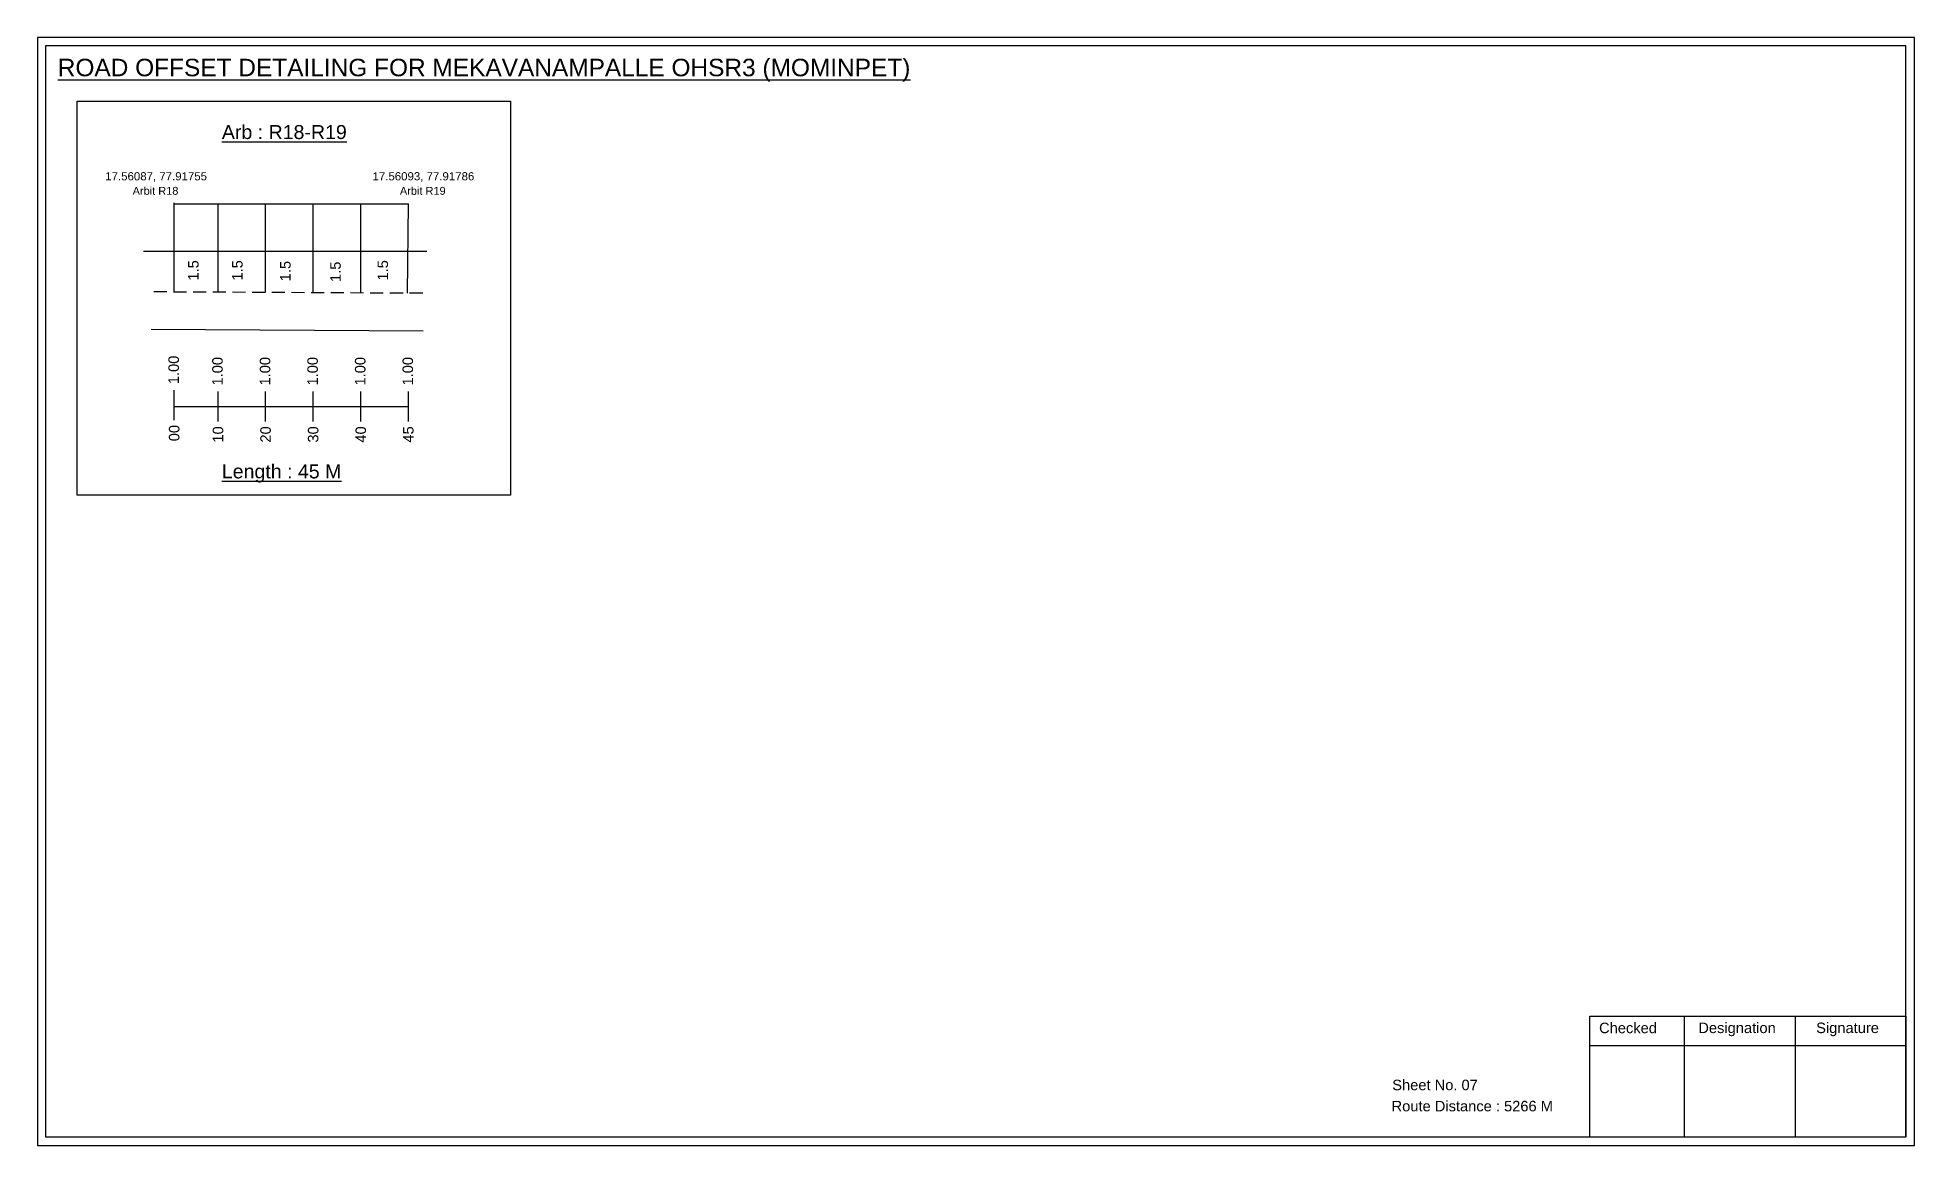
# Model space of a CAD drawing. Header units: inches. Extents: x 583 to 8862, y 412 to 2484.
# Drawn here: x 8325 to 8862, y 430 to 747 of the extents above; entities that cross this region are included whole.
import ezdxf

# ---------------------------------------------------------------- set-up
doc = ezdxf.new("R2010")
doc.units = ezdxf.units.IN
doc.header["$MEASUREMENT"] = 0
doc.linetypes.add('DASHED2', pattern=[0.375, 0.25, -0.125])
doc.layers.add('PDF_Geometry', color=7, linetype='Continuous')
doc.layers.add('PDF_Text', color=5, linetype='Continuous')
doc.styles.add('PDF Arial', font='arial.ttf')
doc.styles.get("Standard").update_dxf_attribs({"font": 'arial.ttf'})

msp = doc.modelspace()

# ---------------------------------------------------------------- texts
at = {"color": 242, "true_color": 0xcd2027}
for s, height, p in [('%%UROAD OFFSET DETAILING FOR MEKAVANAMPALLE OHSR3 (MOMINPET)', 5, (8331.08, 735.92)), ('%%UArb : R18-R19', 4, (8377.98, 717.97)), ('%%ULength : 45 M', 4, (8377.98, 620.97))]:
    msp.add_text(s, height=height, dxfattribs=at).set_placement(p)
at = {"color": 5}
for s, height, p in [('17.56087, 77.91755', 2.34, (8344.66, 706.16)), ('17.56093, 77.91786', 2.34, (8421.05, 706.16)), ('Arbit R18', 2.246, (8352.48, 702.04)), ('Arbit R19', 2.246, (8428.87, 702.04))]:
    msp.add_text(s, height=height, dxfattribs=at).set_placement(p)
for p in [(8371.33, 677.51), (8383.91, 677.51), (8397.64, 677.31), (8411.96, 677.12), (8425.48, 677.53)]:
    msp.add_text('1.5', height=3, rotation=90).set_placement(p)
at = {"color": 217, "true_color": 0x93278f}
for s, p in [('1.00', (8365.7, 647.9)), ('1.00', (8378.22, 647.52)), ('1.00', (8391.82, 647.52)), ('1.00', (8405.42, 647.52)), ('1.00', (8419.02, 647.52)), ('1.00', (8432.62, 647.52)), ('00', (8365.85, 631.58)), ('10', (8378.37, 631.2)), ('20', (8391.97, 631.2)), ('30', (8405.57, 631.2)), ('40', (8419.17, 631.2)), ('45', (8432.77, 631.2))]:
    msp.add_text(s, height=3, rotation=90, dxfattribs=at).set_placement(p)
for s, p in [('Sheet No. 07', (8712.51, 446.08)), ('Route Distance : 5266 M', (8712.32, 440.03))]:
    msp.add_text(s, height=3).set_placement(p)
at = {"layer": 'PDF_Text', "color": 7, "attachment_point": 7, "style": 'PDF Arial'}
for s, insert, char_height in [('Checked', (8771.62, 462.33), 3.001), ('Designation', (8799.99, 461.5), 3.0006), ('Signature', (8833.67, 461.5), 3.001)]:
    msp.add_mtext(s, dxfattribs=dict(at, insert=insert, char_height=char_height))

# ---------------------------------------------------------------- linework, layer by layer
for p, q in [((8364.37, 674.22), (8364.37, 699.76)), ((8376.89, 674.17), (8376.89, 699.46)), ((8390.49, 674.12), (8390.49, 699.46)), ((8404.09, 674.18), (8404.09, 699.46)), ((8417.69, 673.92), (8417.69, 699.46)), ((8431.07, 673.96), (8431.29, 699.46)), ((8436.54, 685.79), (8355.59, 685.79)), ((8357.8, 663.58), (8435.53, 663.15))]:
    msp.add_line(p, q)
at = {"color": 5}
msp.add_line((8364.37, 699.46), (8431.29, 699.46), dxfattribs=at)
at = {"linetype": 'DASHED2', "ltscale": 15}
msp.add_line((8358.51, 674.37), (8436.8, 673.96), dxfattribs=at)
at = {"color": 217, "true_color": 0x93278f}
for p, q in [((8364.37, 637.61), (8364.37, 646.17)), ((8376.89, 637.22), (8376.89, 645.78)), ((8390.49, 637.22), (8390.49, 645.78)), ((8404.09, 637.22), (8404.09, 645.78)), ((8417.69, 637.22), (8417.69, 645.78)), ((8431.29, 637.22), (8431.29, 645.78)), ((8364.37, 641.49), (8431.29, 641.51))]:
    msp.add_line(p, q, dxfattribs=at)
msp.add_lwpolyline([(8336.67, 728.82), (8460.47, 728.82), (8460.47, 616.14), (8336.67, 616.14)], close=True)
at = {"layer": 'PDF_Geometry'}
for points in [[(8325.3, 746.99), (8325.3, 430.28), (8861.77, 430.28), (8861.77, 746.99)], [(8327.62, 744.66), (8327.62, 432.7), (8859.35, 432.7), (8859.35, 744.66)]]:
    msp.add_lwpolyline(points, close=True, dxfattribs=at)
at = {"layer": 'PDF_Geometry', "color": 242, "true_color": 0xcc1f26}
msp.add_lwpolyline([(8859.35, 432.61), (8769.01, 432.61), (8769.01, 467.22), (8859.35, 467.22)], close=True, dxfattribs=at)
for points in [[(8795.99, 467.22), (8795.99, 432.61)], [(8827.72, 467.22), (8827.72, 432.61)], [(8769.01, 458.84), (8859.35, 458.84)]]:
    msp.add_lwpolyline(points, dxfattribs=at)

msp.set_redraw_order([(e.dxf.handle, doc.entitydb.next_handle()) for e in msp.query("TEXT MTEXT ATTDEF DIMENSION ARC_DIMENSION")])  # texts and dimensions are drawn at this point

doc.saveas('drawing.dxf')
